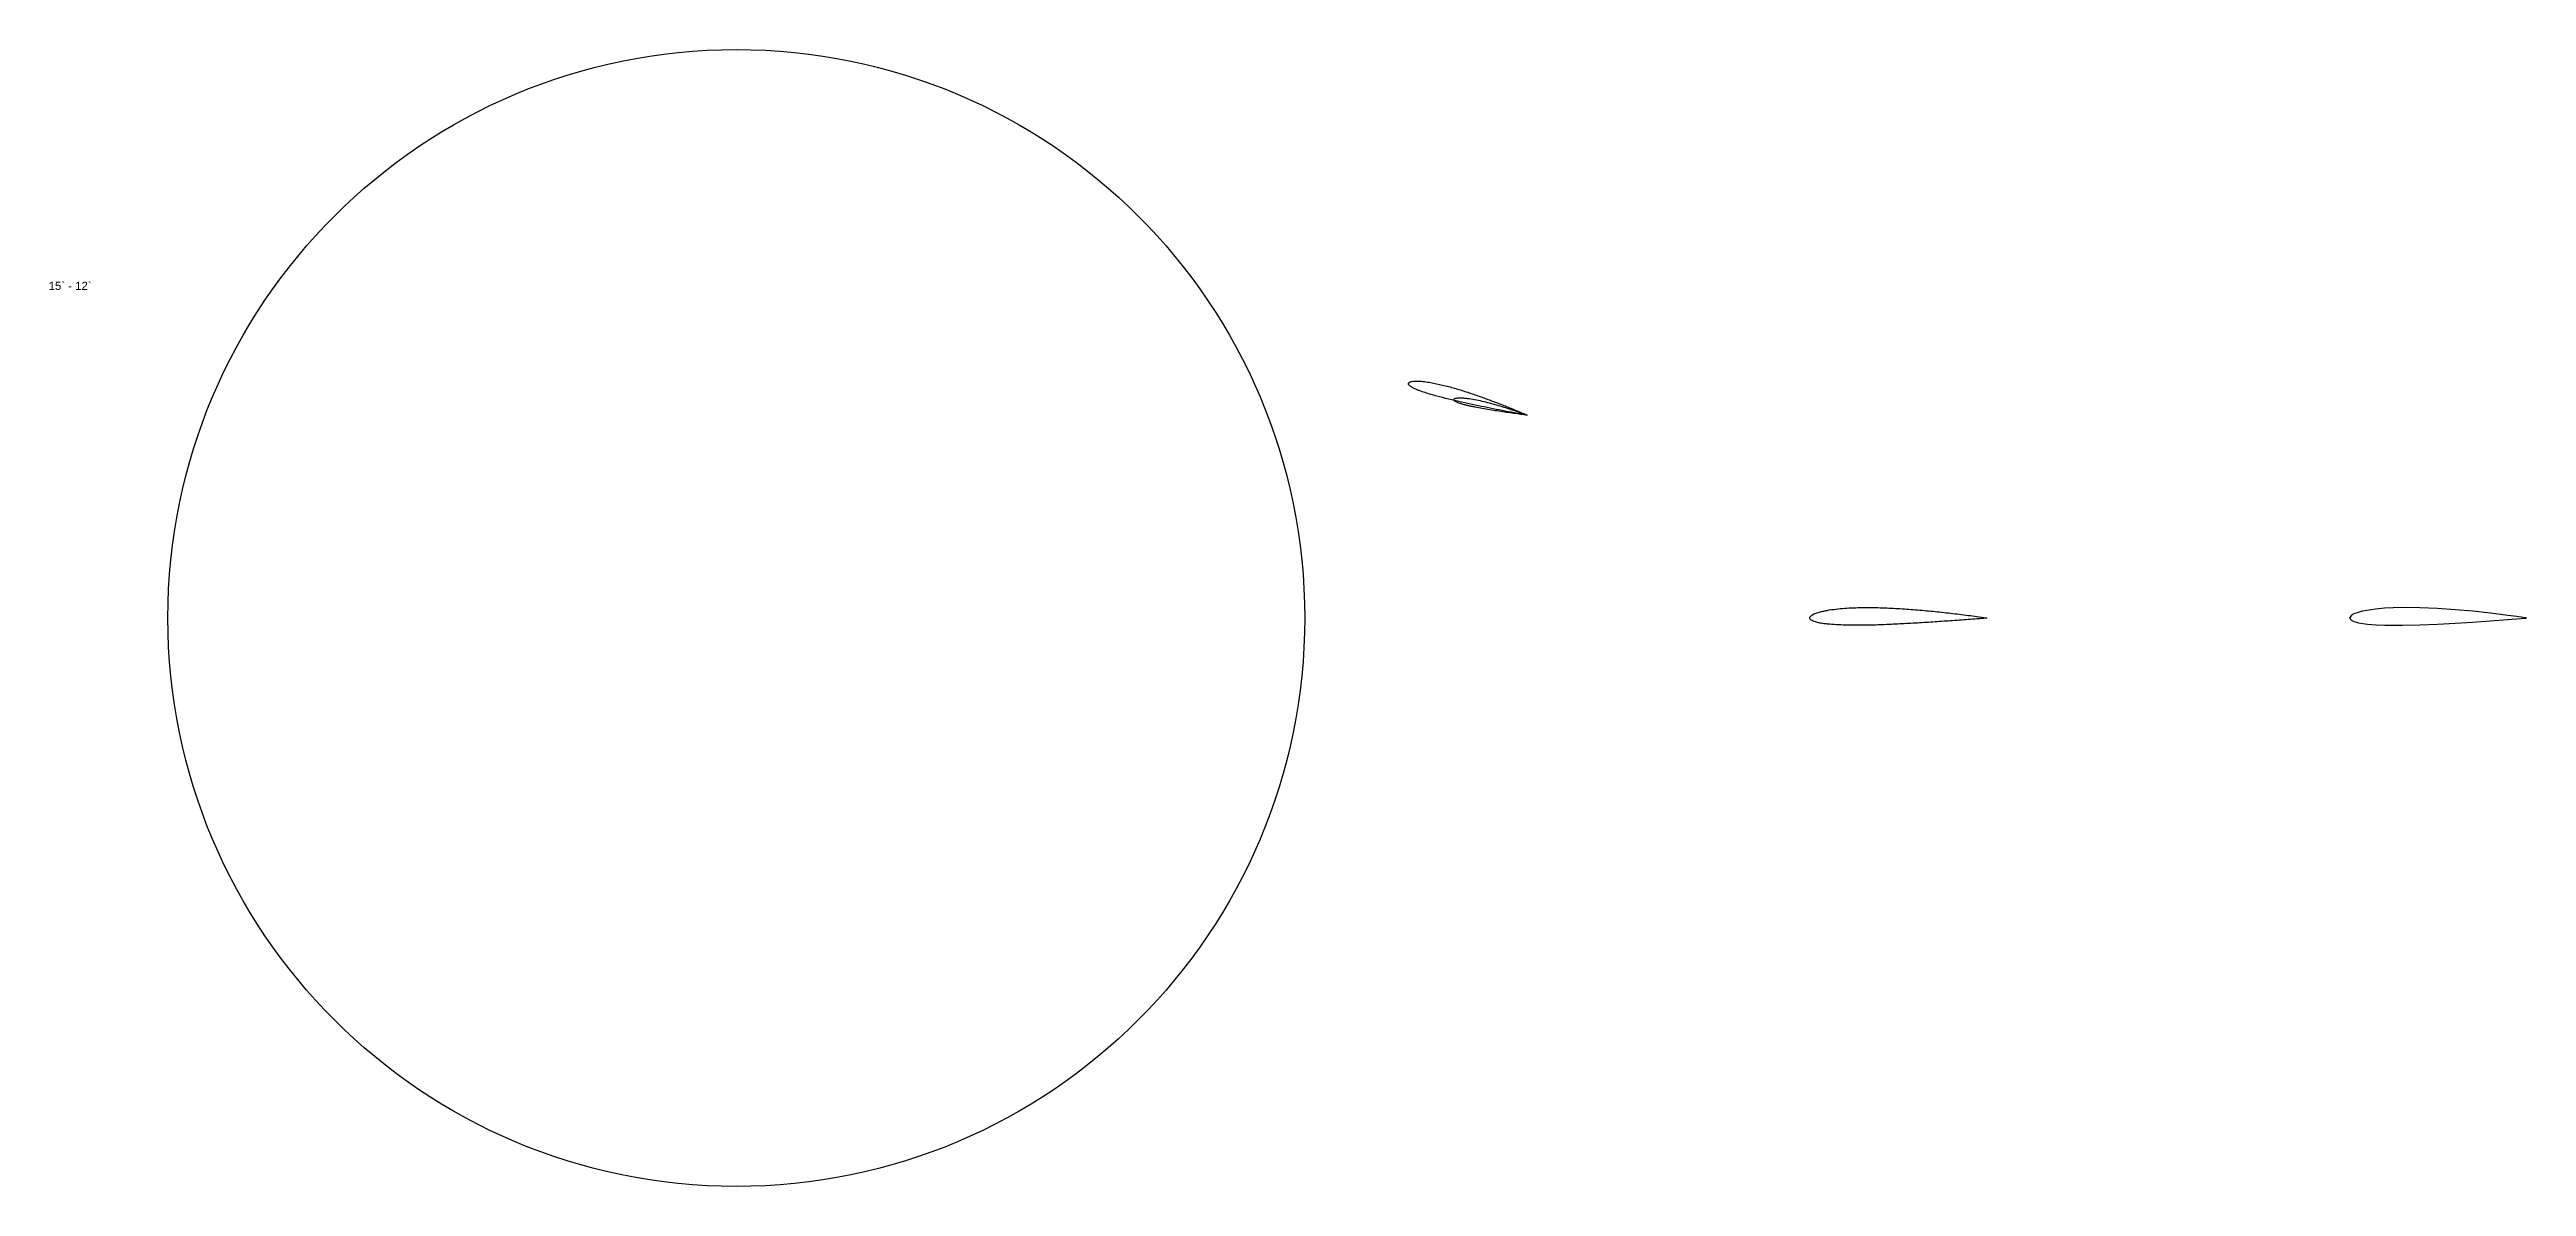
# Model space of a CAD drawing. Header units: centimetres. Extents: x -59 to 582, y -114 to 59.
# Drawn here: x 502.5 to 563.5, y -14 to 14 of the extents above; entities that cross this region are included whole.
import ezdxf

# ---------------------------------------------------------------- set-up
doc = ezdxf.new("R2010")
doc.units = ezdxf.units.CM
doc.header["$MEASUREMENT"] = 0
doc.layers.add('Airfoil', color=3, linetype='Continuous')
doc.layers.add('Guides', color=1, linetype='Continuous')
doc.styles.get("Standard").update_dxf_attribs({"font": 'arial.ttf'})

msp = doc.modelspace()

# ---------------------------------------------------------------- texts
at = {"insert": (502.49387, 8.28055), "char_height": 0.2, "attachment_point": 1}
msp.add_mtext_dynamic_manual_height_columns('15` - 12`', width=1.766974, gutter_width=1, heights=[0], dxfattribs=at)

# ---------------------------------------------------------------- linework, layer by layer
for p, q in [((559.21261, 0.07105), (559.16172, 0)), ((559.16172, 0), (559.2192, -0.06567)), ((559.26567, 0.09957), (559.21261, 0.07105)), ((559.37283, 0.13846), (559.26567, 0.09957)), ((559.48068, 0.16633), (559.37283, 0.13846)), ((559.58888, 0.18805), (559.48068, 0.16633)), ((559.80593, 0.21943), (559.58888, 0.18805)), ((560.0235, 0.23977), (559.80593, 0.21943)), ((560.24142, 0.25182), (560.0235, 0.23977)), ((560.45947, 0.2575), (560.24142, 0.25182)), ((560.89569, 0.25299), (560.45947, 0.2575)), ((561.33027, 0.23344), (560.89569, 0.25299)), ((561.7645, 0.2034), (561.33027, 0.23344)), ((562.19839, 0.1649), (561.7645, 0.2034)), ((562.63179, 0.11882), (562.19839, 0.1649)), ((563.06464, 0.06559), (562.63179, 0.11882)), ((563.28082, 0.03607), (563.06464, 0.06559)), ((563.49666, 0.00455), (563.28082, 0.03607)), ((563.49666, 0.00455), (563.52054, 0)), ((563.52054, 0), (563.49666, -0.00455)), ((559.2192, -0.06567), (559.27451, -0.08908)), ((559.27451, -0.08908), (559.3841, -0.11817)), ((559.3841, -0.11817), (559.49299, -0.13685)), ((559.49299, -0.13685), (559.60154, -0.15008)), ((559.60154, -0.15008), (559.81798, -0.16664)), ((559.81798, -0.16664), (560.03391, -0.17474)), ((560.03391, -0.17474), (560.24948, -0.17734)), ((560.24948, -0.17734), (560.46493, -0.17617)), ((560.46493, -0.17617), (560.89569, -0.17062)), ((560.89569, -0.17062), (561.3281, -0.14908)), ((561.3281, -0.14908), (561.76086, -0.12632)), ((561.76086, -0.12632), (562.19396, -0.09988)), ((562.19396, -0.09988), (562.62754, -0.07062)), ((562.62754, -0.07062), (563.06169, -0.03906)), ((563.06169, -0.03906), (563.279, -0.02219)), ((563.279, -0.02219), (563.49666, -0.00455))]:
    msp.add_line(p, q)
at = {"layer": 'Airfoil'}
for points in [[(538.90776, 4.99577), (538.89254, 5.00312), (538.75336, 5.06308), (538.61358, 5.12177), (538.33266, 5.23533), (538.05008, 5.3442), (537.76582, 5.44806), (537.4798, 5.5463), (537.19166, 5.63757), (536.89971, 5.71904), (536.60394, 5.78554), (536.45426, 5.81102), (536.30295, 5.82899), (536.22643, 5.83387), (536.14904, 5.83456), (536.07013, 5.82773), (536.02939, 5.81813), (535.98246, 5.7796), (536.00923, 5.72519), (536.04214, 5.69953), (536.11045, 5.66031), (536.18017, 5.62818), (536.25065, 5.59979), (536.39293, 5.54976), (536.53638, 5.50549), (536.68059, 5.46498), (536.82539, 5.42702), (537.11548, 5.35328), (537.40956, 5.28998), (537.70408, 5.22743), (537.9995, 5.1673), (538.29575, 5.10896), (538.59279, 5.05207), (538.74166, 5.02431), (538.83629, 5.007), (538.90776, 4.99577)], [(538.90776, 4.99577), (538.89825, 4.99977), (538.81147, 5.03188), (538.72437, 5.0632), (538.54946, 5.12346), (538.37368, 5.18081), (538.19704, 5.23505), (538.01951, 5.28581), (537.84091, 5.33225), (537.6603, 5.3726), (537.47784, 5.40369), (537.38577, 5.41445), (537.29294, 5.42057), (537.24612, 5.4211), (537.19891, 5.41904), (537.15102, 5.41236), (537.12648, 5.40521), (537.0991, 5.38021), (537.11716, 5.34789), (537.13805, 5.3333), (537.18095, 5.31156), (537.22449, 5.29421), (537.26837, 5.27915), (537.35672, 5.25319), (537.4456, 5.23078), (537.53482, 5.21069), (537.62432, 5.19217), (537.80355, 5.15648), (537.98488, 5.12728), (538.16645, 5.09856), (538.3485, 5.07133), (538.53099, 5.04523), (538.71391, 5.02003), (538.80557, 5.00786), (538.86383, 5.00033), (538.90776, 4.99577)], [(550.22674, 0), (550.20285, 0.00455), (549.98702, 0.03607), (549.77083, 0.06559), (549.33799, 0.11882), (548.90458, 0.1649), (548.4707, 0.2034), (548.03647, 0.23344), (547.60189, 0.25299), (547.16567, 0.2575), (546.7297, 0.23977), (546.51213, 0.21943), (546.29508, 0.18805), (546.18688, 0.16633), (546.07903, 0.13846), (545.97187, 0.09957), (545.91881, 0.07105), (545.86792, 0), (545.9254, -0.06567), (545.98071, -0.08908), (546.0903, -0.11817), (546.19919, -0.13685), (546.30774, -0.15008), (546.52418, -0.16664), (546.74011, -0.17474), (546.95568, -0.17734), (547.17113, -0.17617), (547.60189, -0.17062), (548.0343, -0.14908), (548.46706, -0.12632), (548.90016, -0.09988), (549.33374, -0.07062), (549.76789, -0.03906), (549.9852, -0.02219), (550.12321, -0.01101), (550.22674, 0)]]:
    msp.add_spline(points, degree=3, dxfattribs=at)
at = {"layer": 'Guides'}
msp.add_circle((519.42999, 0), 14, dxfattribs=at)

msp.set_redraw_order([(e.dxf.handle, doc.entitydb.next_handle()) for e in msp.query("TEXT MTEXT ATTDEF DIMENSION ARC_DIMENSION")])  # texts and dimensions are drawn at this point

doc.saveas('drawing.dxf')
